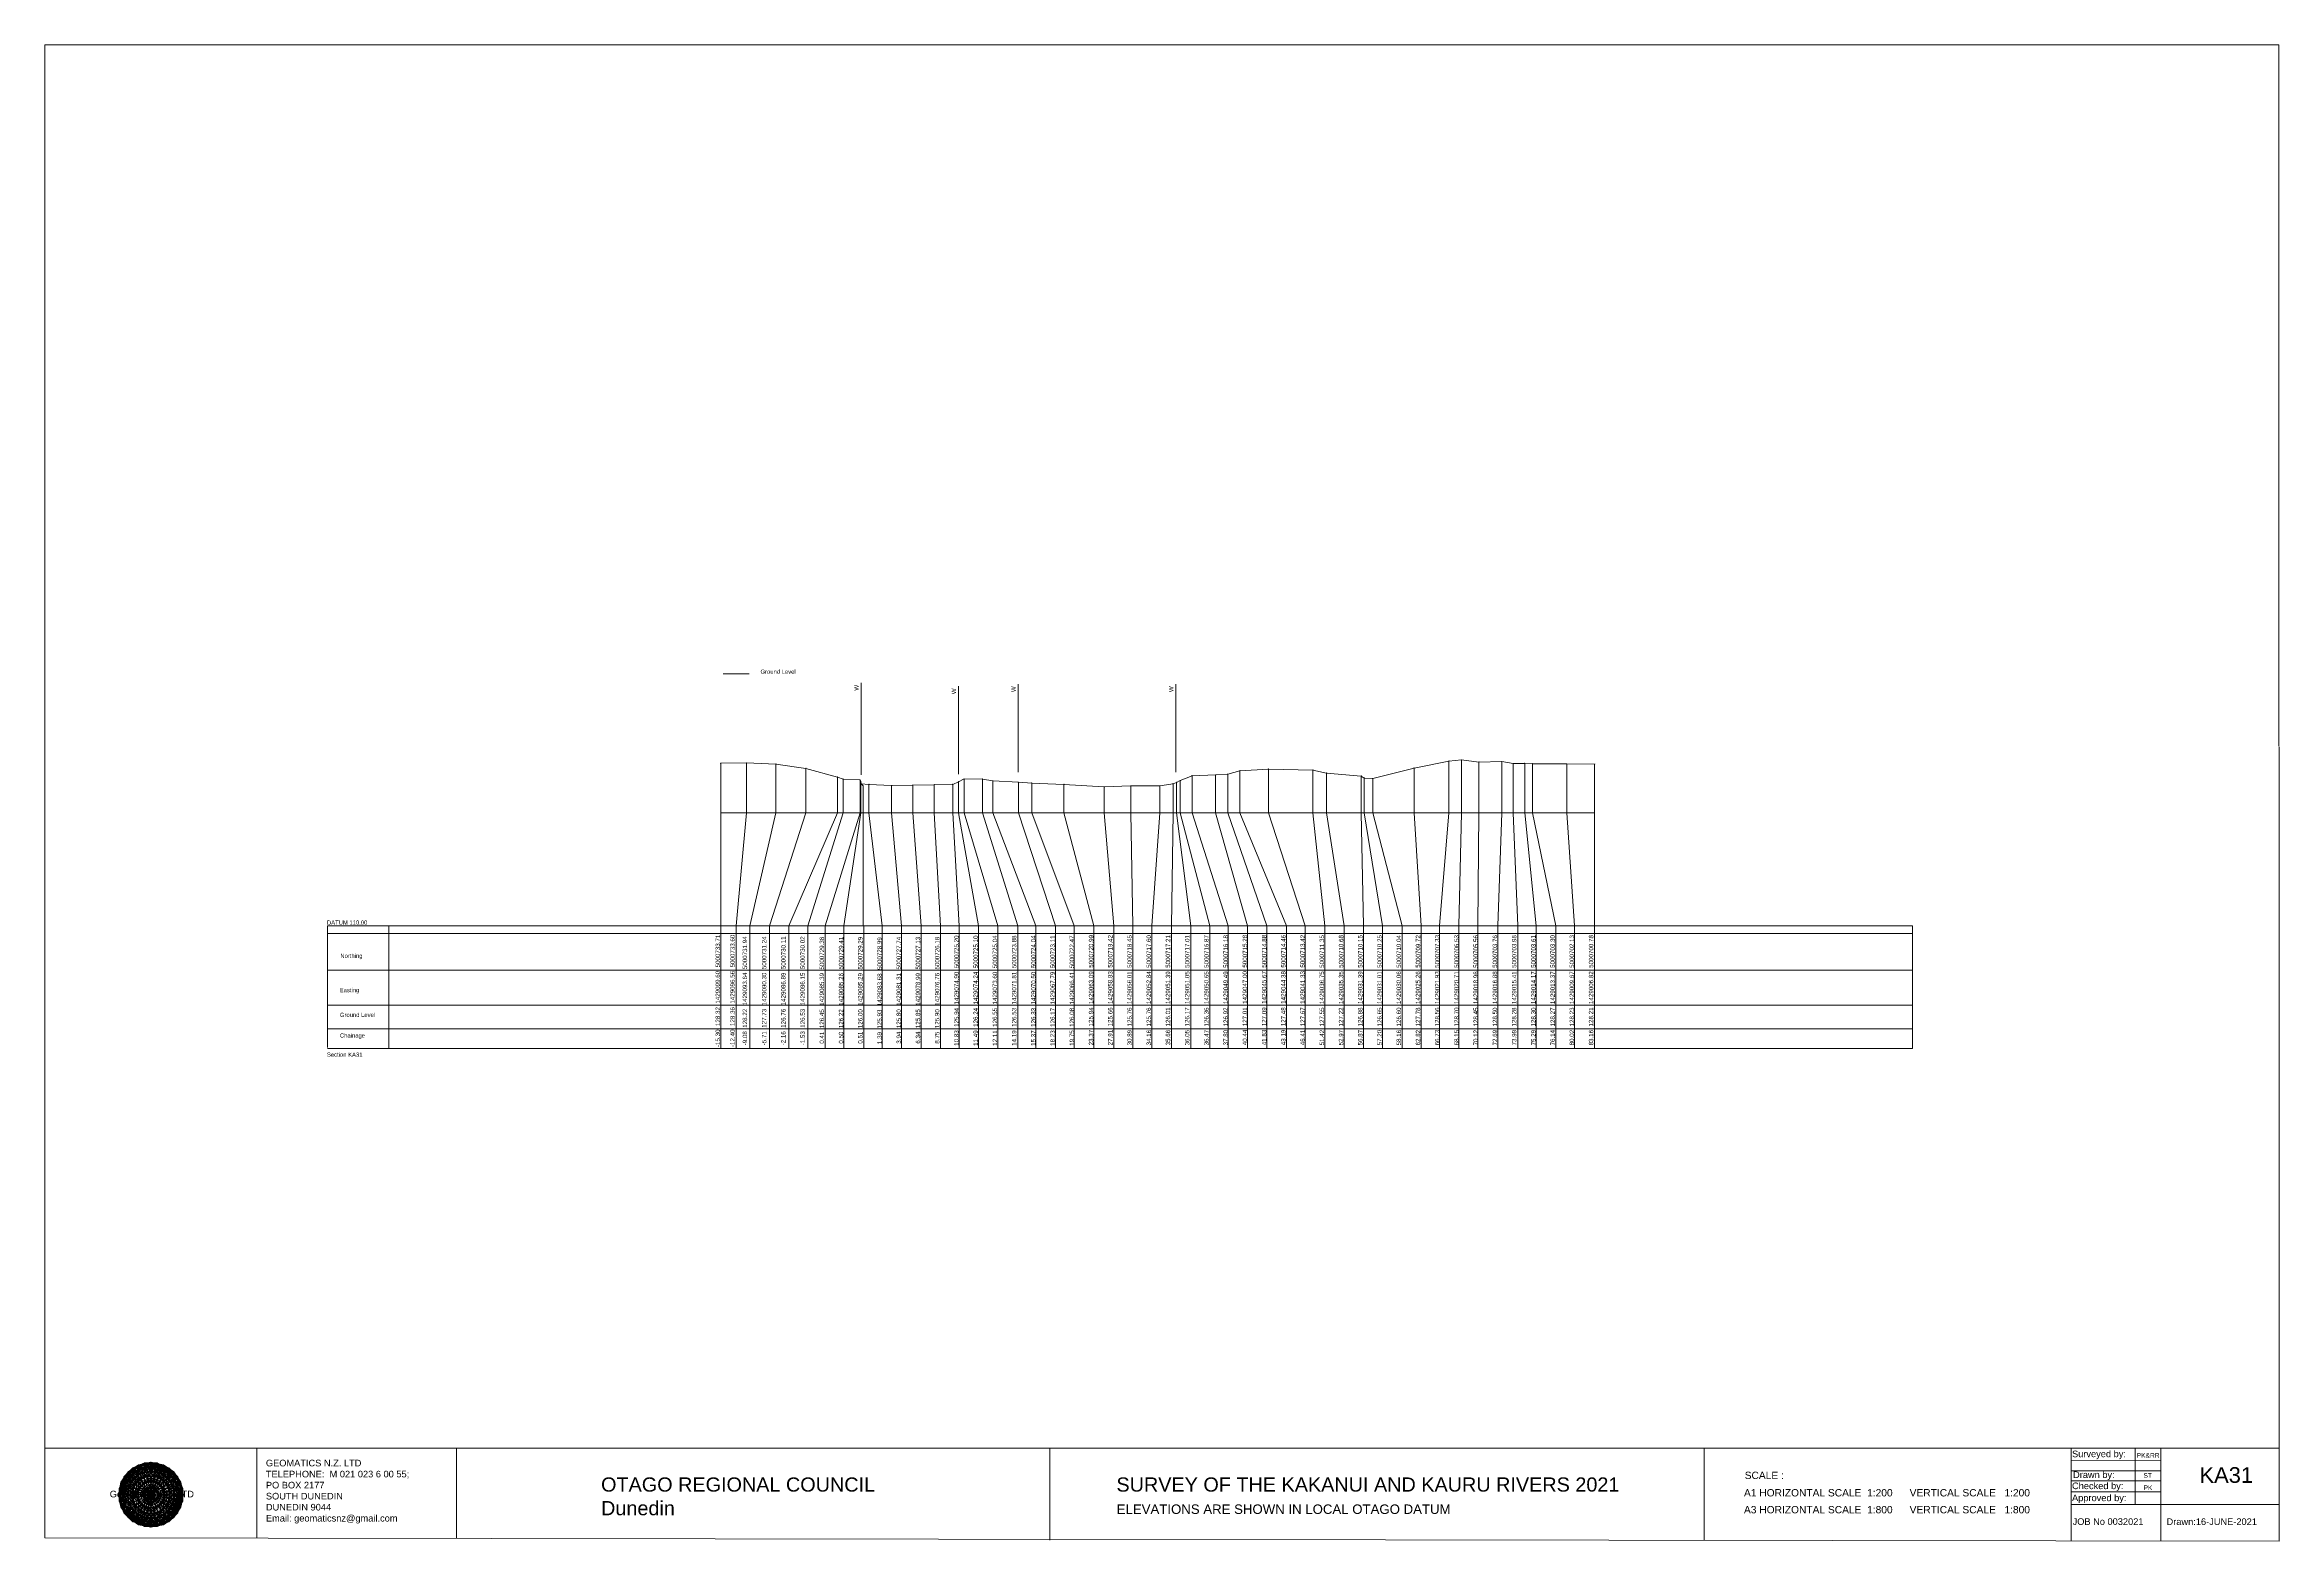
# Model space of a CAD drawing. Header units: millimetres. Extents: x -4102225 to 11595281, y -18031110 to 2286893.
# Drawn here: x 1908527 to 2160304, y 40678 to 209253 of the extents above; entities that cross this region are included whole.
import ezdxf

# ---------------------------------------------------------------- set-up
doc = ezdxf.new("R2010")
doc.units = ezdxf.units.MM
doc.header["$PDMODE"] = 35
doc.header["$PDSIZE"] = 20
doc.layers.get('0').update_dxf_attribs({"lineweight": 0})
doc.layers.add('geo', color=7, linetype='Continuous', lineweight=0)
doc.styles.get("Standard").update_dxf_attribs({"font": 'arial.ttf'})

# ---------------------------------------------------------------- blocks, each defined once
blk = doc.blocks.new('Geomatics_Circle_SPT')
at = {"layer": 'geo', "color": 2, "linetype": 'Continuous', "lineweight": 0}
for p, q in [((0, 25.2), (-25.2, 0)), ((-24.7, 4.9), (-4.9, 24.7)), ((-24.7, -4.9), (4.9, 24.7)), ((-9.7, 23.3), (-23.3, 9.6)), ((9.7, 23.3), (-23.3, -9.7)), ((-21, 14), (-14, 21)), ((-21, -14), (14, 21)), ((0, 0), (-17.8, 17.8)), ((-14, 21), (21, -14)), ((23.3, -9.7), (-9.7, 23.3)), ((-4.9, 24.7), (24.7, -4.9)), ((25.2, 0), (0, 25.2)), ((0, 0), (17.8, 17.8)), ((4.9, 24.7), (24.7, 4.9)), ((23.3, 9.7), (9.7, 23.3)), ((14, 21), (21, 14)), ((17.8, 18.1), (17.8, 18.1)), ((4.9, -24.7), (-24.7, 4.9)), ((-24.7, 0), (0, -24.7)), ((-23.3, 9.7), (9.7, -23.3)), ((14, -21), (-21, 14)), ((0, 0), (-17.8, -17.8)), ((21, 14), (-14, -21)), ((-9.7, -23.3), (23.3, 9.7)), ((24.7, 4.9), (-4.9, -24.7)), ((0, 0), (17.8, -17.8)), ((0, -24.8), (25.2, 0)), ((-4.9, -24.7), (-24.7, -4.9)), ((-23.3, -9.7), (-9.7, -23.3)), ((-14, -21), (-21, -14)), ((24.7, -4.9), (4.9, -24.7)), ((9.7, -23.3), (23.3, -9.7)), ((21, -14), (14, -21)), ((-17.8, -17.8), (-17.8, -17.8)), ((4.9, -24.7), (4.9, -24.7)), ((18.1, -17.8), (18.1, -17.8))]:
    blk.add_line(p, q, dxfattribs=at)
at = {"layer": 'geo', "color": 1, "linetype": 'Continuous', "lineweight": 0}
for p, q in [((-25.2, 0), (9.7, 23.3)), ((-25.2, 0), (-9.6, 23.3)), ((-4.9, 24.8), (-24.7, -4.9)), ((4.9, 24.7), (-24.7, 4.9)), ((14, 21), (-24.7, -4.9)), ((-14, 21), (-24.7, 4.9)), ((-23.3, 9.7), (0, 25.2)), ((-23.3, -9.6), (0, 25.2)), ((-23.3, -9.6), (17.8, 17.8)), ((-23.3, 9.7), (-17.8, 17.9)), ((-23.3, -9.6), (-17.8, 17.9)), ((-23.3, 9.7), (17.8, 17.8)), ((4.9, 24.8), (-21, -14)), ((-4.9, 24.7), (-21, 14)), ((14, 21), (-21, 14)), ((-14, 21), (-21, -14)), ((-17.9, 17.6), (-17.9, 17.6)), ((-17.8, 17.8), (9.7, 23.3)), ((-17.8, 17.8), (-9.6, 23.3)), ((-17.8, -17.8), (9.7, 23.3)), ((-17.8, -17.8), (-9.7, 23.3)), ((-9.7, -23.3), (-17.8, 17.8)), ((-17.8, 17.8), (9.7, -23.3)), ((-17.8, 17.8), (23.3, -9.6)), ((-17.8, 17.8), (23.3, 9.7)), ((4.9, 24.7), (-14, 21)), ((-4.9, 24.7), (-14, -20.9)), ((0, 0), (-14, 21)), ((-14, 21), (-4.9, -24.7)), ((-14, 21), (-14, 21)), ((24.7, -4.9), (-14, 21)), ((21, 14), (-14, 21)), ((-9.8, 23.1), (-9.8, 23.1)), ((-9.7, 23.3), (0, 25.2)), ((-9.7, 23.3), (0, -25.2)), ((-9.7, -23.3), (0, 25.2)), ((-9.6, 23.3), (17.8, -17.8)), ((-9.6, 23.3), (25.2, 0)), ((-9.6, 23.3), (17.8, 17.8)), ((-9.6, -23.3), (17.8, 17.9)), ((0, 0), (-4.9, 24.7)), ((-4.9, 24.7), (-4.9, 24.7)), ((21, -14), (-4.9, 24.7)), ((24.8, 4.9), (-4.9, 24.7)), ((14, 21), (-4.9, 24.7)), ((-0.2, 25.1), (-0.2, 25.1)), ((0, 25.2), (9.7, -23.3)), ((0, 25.2), (23.3, -9.7)), ((0, 25.2), (23.3, 9.7)), ((0, 25.2), (9.7, 23.3)), ((0, 0), (4.9, 24.7)), ((0, -25.2), (9.7, 23.3)), ((0, 0), (14, 21)), ((21, 14), (4.9, 24.8)), ((14, -21), (4.9, 24.7)), ((24.7, -4.9), (4.9, 24.7)), ((4.9, 24.7), (4.9, 24.7)), ((4.9, -24.7), (14, 21)), ((9.4, 23.3), (9.4, 23.3)), ((9.7, 23.3), (17.8, -17.8)), ((9.7, 23.3), (25.2, 0)), ((9.7, 23.3), (17.8, 17.9)), ((17.8, 17.8), (9.7, -23.3)), ((21, -14), (14, 21)), ((24.7, 4.9), (14, 21)), ((14, 21), (14, 21)), ((17.6, 17.9), (17.6, 17.9)), ((17.8, 17.8), (23.3, -9.7)), ((17.8, 17.8), (23.3, 9.7)), ((-25.2, 0), (23.3, 9.7)), ((-25.2, 0), (-23.3, 9.7)), ((-23.3, -9.7), (-25.2, 0)), ((-9.6, -23.3), (-25.2, 0)), ((9.7, -23.3), (-25.2, 0)), ((21, 14), (-24.7, 4.9)), ((-21, 14), (-24.7, -4.9)), ((0, 0), (-24.7, 4.9)), ((-24.7, 4.9), (-21, -14)), ((-24.7, 4.9), (-4.9, -24.7)), ((-24.7, 4.9), (14, -21)), ((-24.7, 4.9), (-24.7, 4.9)), ((0, 0), (-24.7, -4.9)), ((-17.8, -17.8), (-23.3, 9.7)), ((0, -25.2), (-23.3, 9.7)), ((-23.3, 9.7), (17.8, -17.8)), ((-23.3, 9.7), (25.2, 0)), ((-23.3, 9.4), (-23.3, 9.4)), ((-23.3, -9.7), (25.2, 0)), ((0, 0), (-21, 14)), ((-21, 14), (-14, -21)), ((-21, 14), (4.9, -24.7)), ((-21, 14), (-21, 14)), ((24.7, 4.9), (-21, 14)), ((0, 0), (-21, -14)), ((-17.8, -17.8), (23.3, 9.7)), ((-14, -21), (24.7, 4.9)), ((0, 0), (-14, -21)), ((25.2, 0), (-9.6, -23.3)), ((-4.9, -24.7), (21, 14)), ((0, 0), (-4.9, -24.7)), ((0, 0), (21, 14)), ((23.3, 9.7), (0, -25.2)), ((0, 0), (24.8, 4.9)), ((0, 0), (4.9, -24.7)), ((0, 0), (14, -21)), ((0, 0), (21, -14)), ((0, 0), (24.8, -4.9)), ((4.9, -24.7), (24.7, 4.9)), ((25.2, 0), (9.7, -23.3)), ((14, -21), (21, 14)), ((23.3, 9.7), (17.8, -17.8)), ((24.7, -4.9), (21, 14)), ((21, 14), (21, 14)), ((21, -14), (24.7, 4.9)), ((23.1, 9.8), (23.1, 9.8)), ((23.3, 9.7), (25.2, 0)), ((25.2, 0), (23.3, -9.6)), ((24.7, 4.9), (24.7, 4.9)), ((25.1, 0.2), (25.1, 0.2)), ((-25.2, 0), (23.3, -9.7)), ((-25.1, -0.2), (-25.1, -0.2)), ((-24.7, -4.9), (-24.7, -4.9)), ((-24.7, -4.9), (-14, -21)), ((-24.7, -4.9), (4.9, -24.7)), ((-24.7, -4.9), (21, -14)), ((-17.8, -17.8), (-23.3, -9.7)), ((0, -25.2), (-23.3, -9.6)), ((17.8, -17.8), (-23.3, -9.6)), ((-23.1, -9.8), (-23.1, -9.8)), ((-21, -14), (24.7, -4.9)), ((-21, -14), (-21, -14)), ((-21, -14), (-4.9, -24.7)), ((-21, -14), (14, -21)), ((23.3, -9.7), (-17.8, -17.8)), ((-14, -21), (21, -14)), ((-4.9, -24.7), (24.7, -4.9)), ((23.3, -9.6), (0, -25.2)), ((4.9, -24.7), (21, -14)), ((14, -21), (24.7, -4.9)), ((23.3, -9.6), (17.8, -17.8)), ((21, -14), (21, -14)), ((23.3, -9.4), (23.3, -9.4)), ((24.7, -4.9), (24.7, -4.9)), ((-9.6, -23.3), (-17.8, -17.8)), ((9.7, -23.3), (-17.8, -17.8)), ((-17.6, -17.9), (-17.6, -17.9)), ((-14, -21), (-14, -21)), ((-14, -21), (4.9, -24.7)), ((17.8, -17.8), (-9.7, -23.3)), ((0, -25.2), (-9.7, -23.3)), ((-9.4, -23.3), (-9.4, -23.3)), ((-4.9, -24.7), (14, -21)), ((-4.9, -24.7), (-4.9, -24.7)), ((9.7, -23.3), (0, -25.2)), ((0.2, -25.1), (0.2, -25.1)), ((4.9, -24.7), (4.9, -24.7)), ((17.8, -17.8), (9.7, -23.3)), ((9.8, -23.1), (9.8, -23.1)), ((14, -21), (14, -21)), ((17.9, -17.6), (17.9, -17.6))]:
    blk.add_line(p, q, dxfattribs=at)
at = {"layer": 'geo', "color": 114, "linetype": 'Continuous', "lineweight": 0}
for p, q in [((17.9, 17.8), (-25.2, 0)), ((-24.7, 4.9), (14, 21)), ((9.7, 23.3), (-23.3, 9.7)), ((-20.9, 14), (4.9, 24.7)), ((0, 25.2), (-17.8, 17.8)), ((-17.8, 17.8), (0, -25.2)), ((-14, 21), (-4.9, 24.7)), ((4.9, -24.7), (-14, 21)), ((0, 0), (-9.7, 23.3)), ((-4.9, 24.7), (14, -21)), ((17.8, -17.8), (0, 25.2)), ((0, 0), (9.7, 23.3)), ((4.9, 24.7), (21, -14)), ((23.3, -9.7), (9.7, 23.3)), ((14, 21), (24.7, -4.9)), ((25.2, 0), (17.8, 17.8)), ((-24.7, -4.9), (21, 14)), ((-14, -21), (-24.7, 4.9)), ((0, 0), (-23.3, 9.7)), ((-23.3, 9.7), (-9.7, -23.3)), ((0, 0), (-23.3, -9.7)), ((-4.9, -24.7), (-21, 14)), ((24.8, 4.9), (-20.9, -14)), ((0, 0), (-9.7, -23.3)), ((0, 0), (23.3, 9.7)), ((0, 0), (9.7, -23.3)), ((0, 0), (23.3, -9.7)), ((21, 14), (24.7, 4.9)), ((-25.2, 0), (-17.8, -17.8)), ((-21, -14), (-24.7, -4.9)), ((-17.8, -17.8), (25.2, 0)), ((24.8, -4.9), (-14, -21)), ((-9.6, -23.3), (23.3, -9.7)), ((21, -14), (-4.9, -24.8)), ((0, -25.2), (17.9, -17.8)), ((14, -21), (4.9, -24.8))]:
    blk.add_line(p, q, dxfattribs=at)
at = {"layer": 'geo', "color": 250, "linetype": 'Continuous', "lineweight": 0}
for p, q in [((-17.8, 17.8), (17.8, 17.8)), ((-17.8, -17.8), (-17.8, 17.8)), ((-14, 21), (-14, 21)), ((14, 21), (-14, 21)), ((-14, 20.9), (-14, -21)), ((-9.7, 23.3), (9.7, 23.3)), ((-9.7, -23.3), (-9.7, 23.3)), ((-4.9, 24.7), (4.9, 24.7)), ((-4.9, 24.7), (-4.9, -24.7)), ((0, 0), (0, 25.2)), ((4.9, 24.7), (4.9, -24.7)), ((9.7, -23.3), (9.7, 23.3)), ((14, 21), (14, -21)), ((17.8, -17.8), (17.8, 17.8)), ((0, 0), (-25.2, 0)), ((24.7, 4.9), (-24.7, 4.9)), ((-24.7, 4.9), (-24.7, -4.9)), ((-23.3, 9.7), (23.3, 9.7)), ((-23.3, 9.7), (-23.3, 9.7)), ((-23.3, -9.7), (-23.3, 9.7)), ((21, 14), (-21, 14)), ((-21, 14), (-21, -14)), ((0, 0), (0, -25.2)), ((0, 0), (25.2, 0)), ((21, 14), (21, 14)), ((21, -14), (21, 14)), ((23.3, 9.7), (23.3, -9.7)), ((24.7, 4.9), (24.7, 4.9)), ((24.7, -4.9), (24.7, 4.9)), ((-24.7, -4.9), (24.7, -4.9)), ((23.3, -9.7), (-23.3, -9.7)), ((-21, -14), (21, -14)), ((17.8, -17.8), (-17.8, -17.8)), ((-14, -21), (14, -21)), ((9.7, -23.3), (-9.7, -23.3)), ((-4.9, -24.7), (4.9, -24.7))]:
    blk.add_line(p, q, dxfattribs=at)
blk = doc.blocks.new('GeomaticsNZ TITLE BLOCK')
at = {"color": 7, "linetype": 'Continuous', "lineweight": 0}
for p, q in [((0, 94.9), (0, 1579.2)), ((0, 1579.2), (2363.4, 1579.2)), ((2363.4, 1579.2), (2364, 94.9)), ((2364, 94.9), (0, 94.9)), ((0, 94.9), (0, 0)), ((15.9, 94.9), (2364, 94.9)), ((224.3, 95.2), (224.3, -0.3)), ((2364, 94.9), (382.6, 94.9)), ((435.8, 95.2), (435.8, -0.7)), ((1063.4, 94.9), (1063.4, -2.4)), ((1755.4, 94.9), (1755.4, -2.6)), ((2143.9, 94.9), (2143.7, -3)), ((2211.5, 94.9), (2211.5, 36.1)), ((2238.6, 94.8), (2238.6, -3.2)), ((2364, -3.5), (2364, 94.9)), ((2143.9, 81.9), (2238.6, 81.7)), ((2143.9, 71), (2238.6, 71)), ((2143.6, 60.4), (2238.6, 60.4)), ((2143.8, 48.6), (2238.6, 48.6)), ((2143.8, 35.4), (2364, 35.3)), ((0, 0), (2364, -3.5))]:
    blk.add_line(p, q, dxfattribs=at)
at = {"color": 7, "linetype": 'Continuous', "lineweight": 0, "xscale": 1.36, "yscale": 1.36, "zscale": 1.36}
blk.add_blockref('Geomatics_Circle_SPT', (112.4, 45.7), dxfattribs=at)
at = {"color": 7, "linetype": 'Continuous', "lineweight": 0}
for s, p in [('PK&RR', (2213.2, 84.8)), ('ST', (2220.3, 63.6)), ('PK', (2220.4, 50.6))]:
    blk.add_text(s, height=5, dxfattribs=at).set_placement(p)
at = {"color": 7, "linetype": 'Continuous', "lineweight": 0, "attachment_point": 1}
for s, width, heights, insert, char_height in [('{\\C256;GEOMATICS N.Z. LTD                   \\PTELEPHONE:  M 021 023 6 00 55;\\PPO BOX 2177\\PSOUTH DUNEDIN\\PDUNEDIN 9044\\PEmail: geomaticsnz@gmail.com}', 3535.727, [94.7], (234, 82.7), 7), ('{\\C256;Surveyed by:}', 3535.727, [0], (2144.7, 92.4), 7), ('{\\C256;Geomatics N.Z. LTD                   }', 125.079, [15.8], (68.8, 49.9), 7), ('{\\C256;OTAGO REGIONAL COUNCIL\\PDunedin}', 3535.727, [0], (588.6, 64), 15), ('{\\C256;SURVEY OF THE KAKANUI AND KAURU RIVERS 2021}', 3535.727, [0], (1133.8, 64), 15), ('{\\C256;Checked by:}', 3535.727, [0], (2144.7, 58.6), 7), ('{\\C256;Drawn by:}', 3535.727, [0], (2145.8, 70.4), 7), ('{\\C256;ELEVATIONS ARE SHOWN IN LOCAL OTAGO DATUM}', 3535.727, [0], (1134.1, 35.4), 10), ('{\\C256;Approved by:}', 3535.727, [0], (2144.7, 45.9), 7), ('{\\C256;JOB No 0032021}', 3535.727, [0], (2145.3, 20.8), 7), ('{\\C256;Drawn:16-JUNE-2021}', 3535.727, [0], (2244.7, 20.7), 7)]:
    blk.add_mtext_dynamic_manual_height_columns(s, width=width, gutter_width=159, heights=heights, dxfattribs=dict(at, insert=insert, char_height=char_height))

msp = doc.modelspace()

# ---------------------------------------------------------------- linework, layer by layer
at = {"color": 1, "lineweight": 0}
msp.add_line((1984986, 138393), (1987892, 138393), dxfattribs=at)
at = {"color": 7, "lineweight": 0}
for p, q in [((2000521, 127020), (2000521, 137379)), ((2011501, 127069), (2011501, 136982)), ((2018220, 127307), (2018220, 137220)), ((2035990, 127307), (2035990, 137220)), ((1947300, 110000), (1947300, 96176))]:
    msp.add_line(p, q, dxfattribs=at)
at = {"color": 7}
for p, q in [((2066734, 128555), (2066734, 122715)), ((2068148, 128695), (2068148, 122715)), ((2070120, 128445), (2070120, 122715)), ((2072689, 128495), (2072689, 122715)), ((1987599, 128358), (1987599, 122715)), ((1990918, 128217), (1990918, 122715)), ((1994285, 127727), (1994285, 122715)), ((1997836, 126757), (1997836, 122715)), ((1998475, 126527), (1998475, 122715)), ((2000406, 126447), (2000406, 122715)), ((2000501, 126217), (2000501, 122715)), ((2001386, 125927), (2001386, 122715)), ((2008754, 125897), (2008754, 122715)), ((2010834, 125937), (2010834, 122715)), ((2011489, 126237), (2011489, 122715)), ((2012113, 126547), (2012113, 122715)), ((2014191, 126527), (2014191, 122715)), ((2015370, 126327), (2015370, 122715)), ((2018235, 126167), (2018235, 122715)), ((2019748, 126076), (2019748, 122715)), ((2023372, 125936), (2023372, 122715)), ((2035662, 126006), (2035662, 122715)), ((2036049, 126166), (2036049, 122715)), ((2036473, 126356), (2036473, 122715)), ((2037797, 126916), (2037797, 122715)), ((2040445, 127006), (2040445, 122715)), ((2041832, 127086), (2041832, 122715)), ((2043188, 127476), (2043188, 122715)), ((2046410, 127666), (2046410, 122715)), ((2051420, 127545), (2051420, 122715)), ((2052965, 127215), (2052965, 122715)), ((2056872, 126875), (2056872, 122715)), ((2057198, 126645), (2057198, 122715)), ((2058164, 126595), (2058164, 122715)), ((2062820, 127775), (2062820, 122715)), ((2073995, 128275), (2073995, 122715)), ((2075287, 128295), (2075287, 122715)), ((2076145, 128265), (2076145, 122715)), ((2080023, 128234), (2080023, 122715)), ((2003945, 125797), (2003945, 122715)), ((2006341, 125847), (2006341, 122715)), ((2027912, 125656), (2027912, 122715)), ((2030893, 125756), (2030893, 122715)), ((2034165, 125756), (2034165, 122715)), ((1984705, 122715), (2083161, 122715)), ((1987599, 122715), (1986448, 110000)), ((1990918, 122715), (1987976, 110000)), ((1994285, 122715), (1990191, 110000)), ((1997836, 122715), (1992367, 110000)), ((1998475, 122715), (1994506, 110000)), ((2000406, 122715), (1996453, 110000)), ((2000501, 122715), (1998571, 110000)), ((2000745, 122715), (2000745, 110000)), ((2001386, 122715), (2002900, 110000)), ((2003945, 122715), (2005076, 110000)), ((2006341, 122715), (2007275, 110000)), ((2008754, 122715), (2009451, 110000)), ((2010834, 122715), (2011562, 110000)), ((2011489, 122715), (2013750, 110000)), ((2012113, 122715), (2015937, 110000)), ((2014191, 122715), (2018154, 110000)), ((2015370, 122715), (2020193, 110000)), ((2018235, 122715), (2022410, 110000)), ((2019748, 122715), (2024538, 110000)), ((2023372, 122715), (2026740, 110000)), ((2027912, 122715), (2028975, 110000)), ((2030893, 122715), (2031122, 110000)), ((2034165, 122715), (2033287, 110000)), ((2035662, 122715), (2035482, 110000)), ((2036049, 122715), (2037662, 110000)), ((2036473, 122715), (2039820, 110000)), ((2037797, 122715), (2041886, 110000)), ((2040445, 122715), (2044031, 110000)), ((2041832, 122715), (2046239, 110000)), ((2043188, 122715), (2048436, 110000)), ((2046410, 122715), (2050549, 110000)), ((2051420, 122715), (2052747, 110000)), ((2052965, 122715), (2054950, 110000)), ((2056872, 122715), (2057113, 110000)), ((2057198, 122715), (2059241, 110000)), ((2058164, 122715), (2061476, 110000)), ((2062820, 122715), (2063615, 110000)), ((2066734, 122715), (2065694, 110000)), ((2068148, 122715), (2067863, 110000)), ((2070120, 122715), (2070011, 110000)), ((2072689, 122715), (2072266, 110000)), ((2073995, 122715), (2074510, 110000)), ((2075287, 122715), (2076585, 110000)), ((2076145, 122715), (2078793, 110000)), ((2080023, 122715), (2080883, 110000)), ((1986448, 96176), (1986448, 110000)), ((1987976, 96176), (1987976, 110000)), ((1990191, 96176), (1990191, 110000)), ((1992367, 96176), (1992367, 110000)), ((1994506, 96176), (1994506, 110000)), ((1996453, 96176), (1996453, 110000)), ((1998571, 96176), (1998571, 110000)), ((2000815, 96176), (2000815, 110000)), ((2002900, 96176), (2002900, 110000)), ((2005076, 96176), (2005076, 110000)), ((2007275, 96176), (2007275, 110000)), ((2009451, 96176), (2009451, 110000)), ((2011562, 96176), (2011562, 110000)), ((2013750, 96176), (2013750, 110000)), ((2015937, 96176), (2015937, 110000)), ((2018154, 96176), (2018154, 110000)), ((2020193, 96176), (2020193, 110000)), ((2022410, 96176), (2022410, 110000)), ((2024538, 96176), (2024538, 110000)), ((2026740, 96176), (2026740, 110000)), ((2028975, 96176), (2028975, 110000)), ((2031122, 96176), (2031122, 110000)), ((2033287, 96176), (2033287, 110000)), ((2035482, 96176), (2035482, 110000)), ((2037662, 96176), (2037662, 110000)), ((2039820, 96176), (2039820, 110000)), ((2041886, 96176), (2041886, 110000)), ((2044031, 96176), (2044031, 110000)), ((2046239, 96176), (2046239, 110000)), ((2048436, 96176), (2048436, 110000)), ((2050549, 96176), (2050549, 110000)), ((2052747, 96176), (2052747, 110000)), ((2054950, 96176), (2054950, 110000)), ((2057113, 96176), (2057113, 110000)), ((2059241, 96176), (2059241, 110000)), ((2061476, 96176), (2061476, 110000)), ((2063615, 96176), (2063615, 110000)), ((2065694, 96176), (2065694, 110000)), ((2067863, 96176), (2067863, 110000)), ((2070011, 96176), (2070011, 110000)), ((2072266, 96176), (2072266, 110000)), ((2074510, 96176), (2074510, 110000)), ((2076585, 96176), (2076585, 110000)), ((2078793, 96176), (2078793, 110000)), ((2080883, 96176), (2080883, 110000)), ((2118967, 110000), (2118967, 96176))]:
    msp.add_line(p, q, dxfattribs=at)
for p, q in [((1984705, 128318), (1984705, 96176)), ((2083161, 128214), (2083161, 96176))]:
    msp.add_line(p, q)
at = {"color": 7, "lineweight": 0, "transparency": 33554687}
msp.add_line((1940397, 110000), (1940397, 96303), dxfattribs=at)
at = {"lineweight": 0}
for p, q in [((1940397, 110000), (2118967, 110000)), ((1940397, 109154), (2118967, 109154)), ((1940397, 105002), (2118967, 105002)), ((1940397, 101057), (2118967, 101057)), ((1940397, 98407), (2118967, 98407)), ((1940397, 96176), (2118967, 96176))]:
    msp.add_line(p, q, dxfattribs=at)
at = {"color": 1}
msp.add_lwpolyline([(1984705, 128318), (1987599, 128358), (1990918, 128217), (1994285, 127727), (1997836, 126757), (1998475, 126527), (2000406, 126447), (2000501, 126217), (2000509, 125997), (2001386, 125927), (2003945, 125797), (2006341, 125847), (2008754, 125897), (2010834, 125937), (2011489, 126237), (2012113, 126547), (2014191, 126527), (2015370, 126327), (2018235, 126167), (2019748, 126076), (2023372, 125936), (2027912, 125656), (2030893, 125756), (2034165, 125756), (2035662, 126006), (2036049, 126166), (2036473, 126356), (2037797, 126916), (2040445, 127006), (2041832, 127086), (2043188, 127476), (2046410, 127666), (2051420, 127545), (2052965, 127215), (2056872, 126875), (2057198, 126645), (2058164, 126595), (2062820, 127775), (2066734, 128555), (2068148, 128695), (2070120, 128445), (2072689, 128495), (2073995, 128275), (2075287, 128295), (2076145, 128265), (2080023, 128234), (2083161, 128214)], dxfattribs=at)
at = {"color": 7}
msp.add_lwpolyline([(2000509, 125997), (2000745, 125760), (2000745, 122715), (2000745, 122715)], dxfattribs=at)
for p in [(2066734, 128555), (2068148, 128695), (2070120, 128445), (2072689, 128495), (1984705, 128318), (1987599, 128358), (1990918, 128217), (1994285, 127727), (1997836, 126757), (1998475, 126527), (2000406, 126447), (2000509, 125997), (2001386, 125927), (2008754, 125897), (2010834, 125937), (2012113, 126547), (2014191, 126527), (2015370, 126327), (2018235, 126167), (2019748, 126076), (2023372, 125936), (2035662, 126006), (2036049, 126166), (2036473, 126356), (2037797, 126916), (2040445, 127006), (2041832, 127086), (2043188, 127476), (2046410, 127666), (2051420, 127545), (2052965, 127215), (2056872, 126875), (2057198, 126645), (2058164, 126595), (2062820, 127775), (2073995, 128275), (2075287, 128295), (2076145, 128265), (2080023, 128234), (2083161, 128214), (2003945, 125797), (2006341, 125847), (2027912, 125656), (2030893, 125756), (2034165, 125756)]:
    msp.add_point(p, dxfattribs=at)
at = {"color": 2, "true_color": 0xf1eb1f}
msp.add_point((2000501, 126217), dxfattribs=at)
at = {"color": 30, "true_color": 0xf26722}
msp.add_point((2011489, 126237), dxfattribs=at)
msp.add_point((1940397, 110000))

# ---------------------------------------------------------------- block references
at = {"color": 7, "lineweight": 0, "xscale": 106.5053773992074, "yscale": 106.5053773992074, "zscale": 106.5053773992074}
msp.add_blockref('GeomaticsNZ TITLE BLOCK', (1908527, 41056), dxfattribs=at)

# ---------------------------------------------------------------- texts
at = {"color": 7, "lineweight": 0, "transparency": 33554687}
for s, height, p in [('Ground Level', 473.07, (1989178, 138393)), ('DATUM 110.00', 473.07, (1940330, 110136)), ('Northing', 473.1, (1941841, 106387)), ('Easting', 473.1, (1941773, 102528)), ('Ground Level', 473.07, (1941790, 99739)), ('Section KA31', 473.07, (1940330, 95258)), ('Chainage', 473.1, (1941792, 97414))]:
    msp.add_text(s, height=height, dxfattribs=at).set_placement(p)
for s, p in [(' -15.30  128.32  1429099.60  5000733.71', (1984614, 96154)), (' -12.40  128.36  1429096.56  5000733.60', (1986276, 96154)), ('  -9.08  128.22  1429093.64  5000731.94', (1987670, 96154)), ('  -5.71  127.73  1429090.30  5000731.24', (1989837, 96154)), ('  -2.16  126.76  1429086.89  5000730.11', (1992004, 96154)), ('  -1.53  126.53  1429086.15  5000730.02', (1994171, 96154)), ('   0.41  126.45  1429085.39  5000729.38', (1996338, 96147)), ('   0.50  126.22  1429085.26  5000729.41', (1998504, 96147)), ('   0.51  126.00  1429085.29  5000729.29', (2000671, 96147)), ('   1.39  125.93  1429083.68  5000728.99', (2002838, 96100)), ('   3.94  125.80  1429081.31  5000727.74', (2005004, 96146)), ('   6.34  125.85  1429078.99  5000727.13', (2007171, 96149)), ('   8.75  125.90  1429076.76  5000726.18', (2009338, 96147)), ('  10.83  125.94  1429074.90  5000725.20', (2011505, 96100)), ('  11.49  126.24  1429074.24  5000725.10', (2013672, 96100)), ('  12.11  126.55  1429073.60  5000725.04', (2015838, 96100)), ('  14.19  126.53  1429071.81  5000723.88', (2018005, 96100)), ('  15.37  126.33  1429070.50  5000724.04', (2020172, 96100)), ('  18.23  126.17  1429067.79  5000723.11', (2022339, 96100)), ('  19.75  126.08  1429066.41  5000722.47', (2024506, 96100)), ('  23.37  125.94  1429063.09  5000720.99', (2026672, 96155)), ('  27.91  125.66  1429058.83  5000719.42', (2028839, 96155)), ('  30.89  125.76  1429056.01  5000718.45', (2031006, 96146)), ('  34.16  125.76  1429052.84  5000717.60', (2033173, 96146)), ('  35.66  126.01  1429051.39  5000717.21', (2035340, 96146)), ('  36.05  126.17  1429051.05  5000717.01', (2037507, 96146)), ('  36.47  126.36  1429050.65  5000716.87', (2039674, 96146)), ('  37.80  126.92  1429049.49  5000716.18', (2041841, 96146)), ('  40.44  127.01  1429047.00  5000715.28', (2044007, 96167)), ('  41.83  127.09  1429045.67  5000714.88', (2046174, 96167)), ('  43.19  127.48  1429044.38  5000714.46', (2048341, 96167)), ('  46.41  127.67  1429041.33  5000713.42', (2050508, 96167)), ('  51.42  127.55  1429036.75  5000711.35', (2052675, 96147)), ('  52.97  127.22  1429035.35  5000710.68', (2054841, 96147)), ('  56.87  126.88  1429031.39  5000710.15', (2057008, 96147)), ('  57.20  126.65  1429031.01  5000710.25', (2059175, 96147)), ('  58.16  126.60  1429030.06  5000710.04', (2061342, 96147)), ('  62.82  127.78  1429025.26  5000709.72', (2063509, 96149)), ('  66.73  128.56  1429021.93  5000707.33', (2065676, 96149)), ('  68.15  128.70  1429020.71  5000706.53', (2067842, 96149)), ('  70.12  128.45  1429018.96  5000705.56', (2070009, 96143)), ('  72.69  128.50  1429016.88  5000703.76', (2072176, 96143)), ('  73.99  128.28  1429015.41  5000703.98', (2074343, 96143)), ('  75.29  128.30  1429014.17  5000703.61', (2076510, 96143)), ('  76.14  128.27  1429013.37  5000703.30', (2078677, 96143)), ('  80.02  128.23  1429009.67  5000702.13', (2080843, 96147)), ('  83.16  128.21  1429006.82  5000700.78', (2083010, 96147))]:
    msp.add_text(s, height=500, rotation=90).set_placement(p)
at = {"color": 7, "lineweight": 0}
for s, height, p in [('SCALE :  ', 823.6, (2100069, 47694)), ('KA31', 1764.8, (2151315, 47263)), ('A1 HORIZONTAL SCALE  1:200      VERTICAL SCALE   1:200 ', 823.57, (2099987, 45733)), ('A3 HORIZONTAL SCALE  1:800      VERTICAL SCALE   1:800', 823.57, (2099987, 43829))]:
    msp.add_text(s, height=height, dxfattribs=at).set_placement(p)
at = {"color": 7, "lineweight": 0, "char_height": 500, "attachment_point": 1, "rotation": 90}
for insert in [(1999733, 136492), (2010713, 136095), (2017432, 136333), (2035202, 136333)]:
    msp.add_mtext_dynamic_manual_height_columns('W', width=4277.93, gutter_width=12.5, heights=[0], dxfattribs=dict(at, insert=insert))

doc.saveas('drawing.dxf')
